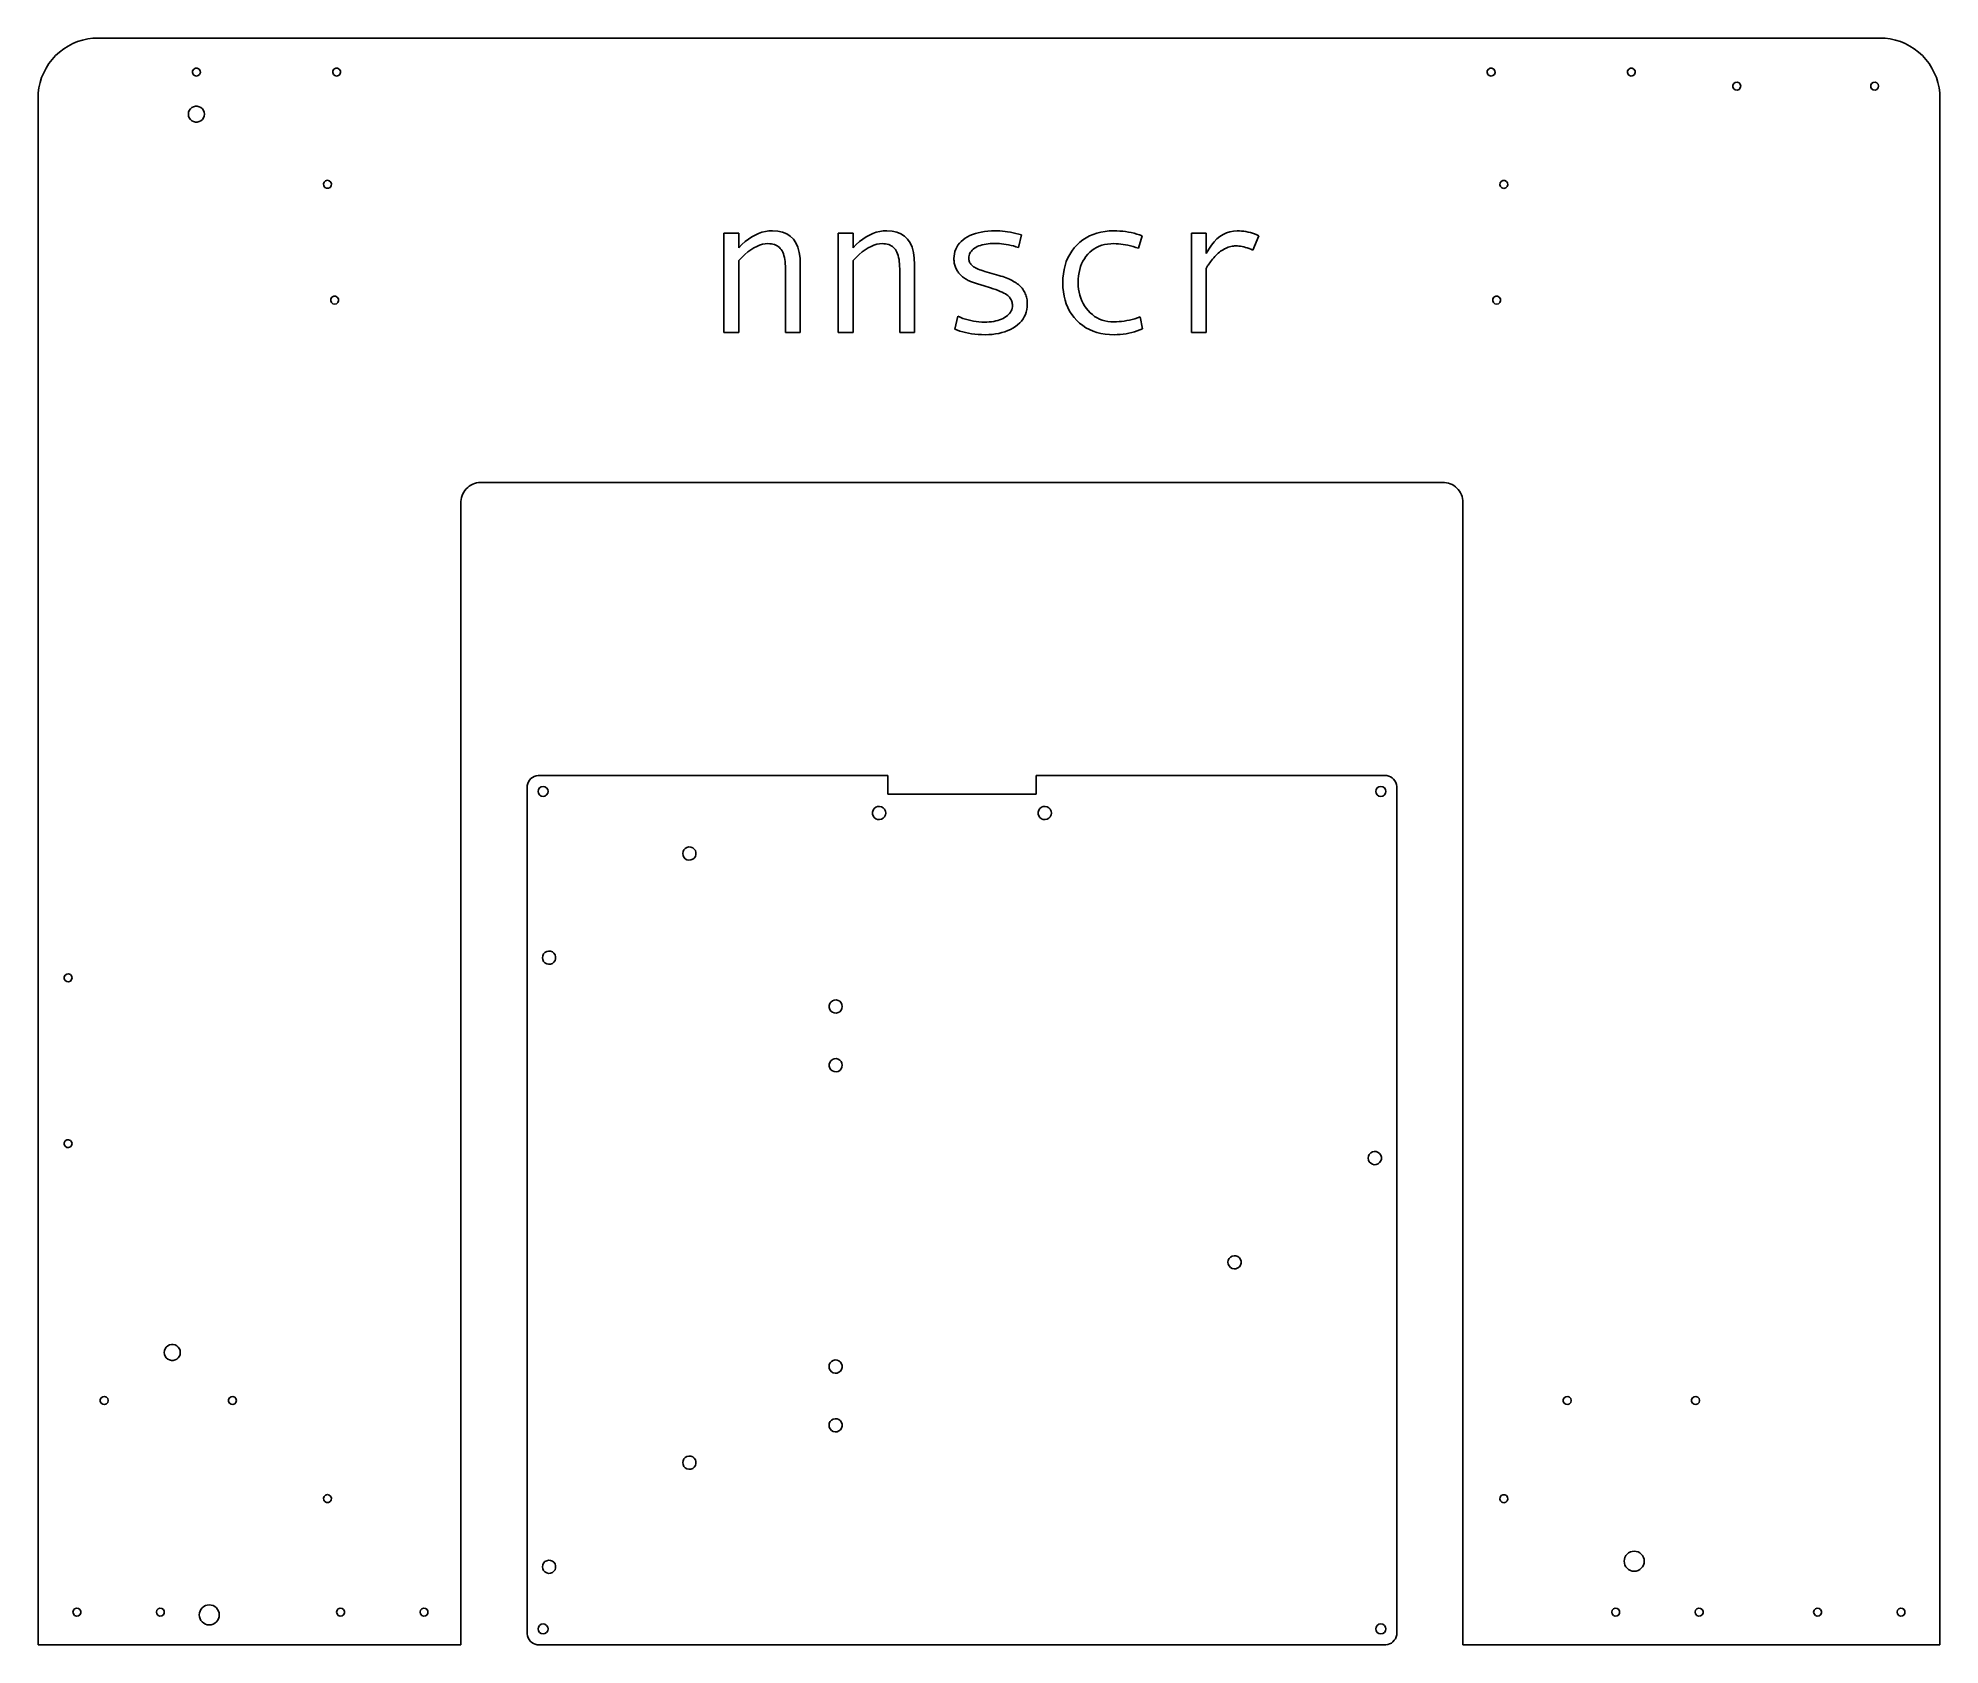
# Model space of a CAD drawing. Header units: metres. Extents: x -237 to 237, y 0 to 401.
import ezdxf

# ---------------------------------------------------------------- set-up
doc = ezdxf.new("R2010")
doc.units = ezdxf.units.M

msp = doc.modelspace()

# ---------------------------------------------------------------- linework, layer by layer
for p, q in [((-229.75, 398.99), (-230.854, 398.287)), ((-228.589, 399.595), (-229.75, 398.99)), ((-227.38, 400.095), (-228.589, 399.595)), ((-226.132, 400.489), (-227.38, 400.095)), ((-224.855, 400.772), (-226.132, 400.489)), ((-223.557, 400.943), (-224.855, 400.772)), ((-222.25, 401), (-223.557, 400.943)), ((222.25, 401), (-222.25, 401)), ((223.557, 400.943), (222.25, 401)), ((224.855, 400.772), (223.557, 400.943)), ((226.132, 400.489), (224.855, 400.772)), ((227.38, 400.095), (226.132, 400.489)), ((228.589, 399.595), (227.38, 400.095)), ((229.75, 398.99), (228.589, 399.595)), ((230.854, 398.287), (229.75, 398.99)), ((-234.537, 394.604), (-235.24, 393.5)), ((-233.741, 395.642), (-234.537, 394.604)), ((-232.857, 396.607), (-233.741, 395.642)), ((-231.892, 397.491), (-232.857, 396.607)), ((-230.854, 398.287), (-231.892, 397.491)), ((231.892, 397.491), (230.854, 398.287)), ((232.857, 396.607), (231.892, 397.491)), ((233.741, 395.642), (232.857, 396.607)), ((234.537, 394.604), (233.741, 395.642)), ((235.24, 393.5), (234.537, 394.604)), ((-236.739, 389.882), (-237.022, 388.605)), ((-236.345, 391.13), (-236.739, 389.882)), ((-235.845, 392.339), (-236.345, 391.13)), ((-235.24, 393.5), (-235.845, 392.339)), ((-198.743, 392.379), (-198.685, 392.855)), ((-198.573, 391.932), (-198.743, 392.379)), ((-198.685, 392.855), (-198.413, 393.249)), ((-198.215, 391.615), (-198.573, 391.932)), ((-198.413, 393.249), (-197.989, 393.471)), ((-197.75, 391.5), (-198.215, 391.615)), ((-197.989, 393.471), (-197.511, 393.471)), ((-197.285, 391.615), (-197.75, 391.5)), ((-197.511, 393.471), (-197.087, 393.249)), ((-196.927, 391.932), (-197.285, 391.615)), ((-197.087, 393.249), (-196.815, 392.855)), ((-196.757, 392.379), (-196.927, 391.932)), ((-196.815, 392.855), (-196.757, 392.379)), ((-163.743, 392.379), (-163.685, 392.855)), ((-163.573, 391.932), (-163.743, 392.379)), ((-163.685, 392.855), (-163.413, 393.249)), ((-163.215, 391.615), (-163.573, 391.932)), ((-163.413, 393.249), (-162.989, 393.471)), ((-162.75, 391.5), (-163.215, 391.615)), ((-162.989, 393.471), (-162.511, 393.471)), ((-162.285, 391.615), (-162.75, 391.5)), ((-162.511, 393.471), (-162.087, 393.249)), ((-161.927, 391.932), (-162.285, 391.615)), ((-162.087, 393.249), (-161.815, 392.855)), ((-161.757, 392.379), (-161.927, 391.932)), ((-161.815, 392.855), (-161.757, 392.379)), ((124.257, 392.379), (124.315, 392.855)), ((124.427, 391.932), (124.257, 392.379)), ((124.315, 392.855), (124.587, 393.249)), ((124.785, 391.615), (124.427, 391.932)), ((124.587, 393.249), (125.011, 393.471)), ((125.25, 391.5), (124.785, 391.615)), ((125.011, 393.471), (125.489, 393.471)), ((125.715, 391.615), (125.25, 391.5)), ((125.489, 393.471), (125.913, 393.249)), ((126.073, 391.932), (125.715, 391.615)), ((125.913, 393.249), (126.185, 392.855)), ((126.243, 392.379), (126.073, 391.932)), ((126.185, 392.855), (126.243, 392.379)), ((159.257, 392.379), (159.315, 392.855)), ((159.427, 391.932), (159.257, 392.379)), ((159.315, 392.855), (159.587, 393.249)), ((159.785, 391.615), (159.427, 391.932)), ((159.587, 393.249), (160.011, 393.471)), ((160.25, 391.5), (159.785, 391.615)), ((160.011, 393.471), (160.489, 393.471)), ((160.715, 391.615), (160.25, 391.5)), ((160.489, 393.471), (160.913, 393.249)), ((161.073, 391.932), (160.715, 391.615)), ((160.913, 393.249), (161.185, 392.855)), ((161.243, 392.379), (161.073, 391.932)), ((161.185, 392.855), (161.243, 392.379)), ((185.579, 389.239), (185.801, 389.663)), ((185.579, 388.761), (185.579, 389.239)), ((185.801, 389.663), (186.195, 389.935)), ((186.195, 389.935), (186.671, 389.993)), ((186.671, 389.993), (187.118, 389.823)), ((187.118, 389.823), (187.435, 389.465)), ((187.435, 389.465), (187.55, 389)), ((219.979, 389.239), (220.201, 389.663)), ((219.979, 388.761), (219.979, 389.239)), ((220.201, 389.663), (220.595, 389.935)), ((220.595, 389.935), (221.071, 389.993)), ((221.071, 389.993), (221.518, 389.823)), ((221.518, 389.823), (221.835, 389.465)), ((221.835, 389.465), (221.95, 389)), ((235.845, 392.339), (235.24, 393.5)), ((236.345, 391.13), (235.845, 392.339)), ((236.739, 389.882), (236.345, 391.13)), ((237.022, 388.605), (236.739, 389.882)), ((-237.193, 387.307), (-237.25, 386)), ((-237.25, 386), (-237.25, 0)), ((-237.022, 388.605), (-237.193, 387.307)), ((185.801, 388.337), (185.579, 388.761)), ((186.195, 388.065), (185.801, 388.337)), ((186.671, 388.007), (186.195, 388.065)), ((187.118, 388.177), (186.671, 388.007)), ((187.435, 388.535), (187.118, 388.177)), ((187.55, 389), (187.435, 388.535)), ((220.201, 388.337), (219.979, 388.761)), ((220.595, 388.065), (220.201, 388.337)), ((221.071, 388.007), (220.595, 388.065)), ((221.518, 388.177), (221.071, 388.007)), ((221.835, 388.535), (221.518, 388.177)), ((221.95, 389), (221.835, 388.535)), ((237.193, 387.307), (237.022, 388.605)), ((237.25, 386), (237.193, 387.307)), ((237.25, 0), (237.25, 386)), ((-199.75, 382), (-199.692, 382.479)), ((-199.692, 381.521), (-199.75, 382)), ((-199.692, 382.479), (-199.521, 382.929)), ((-199.521, 381.071), (-199.692, 381.521)), ((-199.521, 382.929), (-199.247, 383.326)), ((-199.247, 380.674), (-199.521, 381.071)), ((-199.247, 383.326), (-198.886, 383.646)), ((-198.886, 380.354), (-199.247, 380.674)), ((-198.886, 383.646), (-198.459, 383.87)), ((-198.459, 380.13), (-198.886, 380.354)), ((-198.459, 383.87), (-197.991, 383.985)), ((-197.991, 380.015), (-198.459, 380.13)), ((-197.991, 383.985), (-197.509, 383.985)), ((-197.509, 380.015), (-197.991, 380.015)), ((-197.509, 383.985), (-197.041, 383.87)), ((-197.041, 380.13), (-197.509, 380.015)), ((-197.041, 383.87), (-196.614, 383.646)), ((-196.614, 380.354), (-197.041, 380.13)), ((-196.614, 383.646), (-196.253, 383.326)), ((-196.253, 380.674), (-196.614, 380.354)), ((-196.253, 383.326), (-195.979, 382.929)), ((-195.979, 381.071), (-196.253, 380.674)), ((-195.979, 382.929), (-195.808, 382.479)), ((-195.808, 381.521), (-195.979, 381.071)), ((-195.808, 382.479), (-195.75, 382)), ((-195.75, 382), (-195.808, 381.521)), ((-165.873, 365.058), (-165.515, 365.375)), ((-165.515, 365.375), (-165.05, 365.49)), ((-165.05, 365.49), (-164.585, 365.375)), ((-164.585, 365.375), (-164.227, 365.058)), ((127.787, 365.239), (128.211, 365.461)), ((128.211, 365.461), (128.689, 365.461)), ((128.689, 365.461), (129.113, 365.239)), ((-166.043, 364.611), (-165.873, 365.058)), ((-165.985, 364.135), (-166.043, 364.611)), ((-165.713, 363.741), (-165.985, 364.135)), ((-165.289, 363.519), (-165.713, 363.741)), ((-164.811, 363.519), (-165.289, 363.519)), ((-164.387, 363.741), (-164.811, 363.519)), ((-164.115, 364.135), (-164.387, 363.741)), ((-164.227, 365.058), (-164.057, 364.611)), ((-164.057, 364.611), (-164.115, 364.135)), ((127.457, 364.369), (127.515, 364.845)), ((127.627, 363.922), (127.457, 364.369)), ((127.515, 364.845), (127.787, 365.239)), ((127.985, 363.605), (127.627, 363.922)), ((128.45, 363.49), (127.985, 363.605)), ((128.915, 363.605), (128.45, 363.49)), ((129.273, 363.922), (128.915, 363.605)), ((129.113, 365.239), (129.385, 364.845)), ((129.443, 364.369), (129.273, 363.922)), ((129.385, 364.845), (129.443, 364.369)), ((-66.1422, 327.55), (-66.1422, 352.318)), ((-66.1422, 352.318), (-62.4302, 352.318)), ((-62.4302, 352.318), (-62.4302, 348.67)), ((-59.9989, 350.824), (-59.1713, 351.373)), ((-59.1713, 351.373), (-58.3352, 351.838)), ((-58.3352, 351.838), (-57.4905, 352.218)), ((-57.4905, 352.218), (-56.6373, 352.514)), ((-56.6373, 352.514), (-55.7755, 352.725)), ((-55.7755, 352.725), (-54.9051, 352.852)), ((-54.9051, 352.852), (-54.0262, 352.894)), ((-54.0262, 352.894), (-52.7046, 352.81)), ((-52.7046, 352.81), (-51.522, 352.558)), ((-51.522, 352.558), (-50.4786, 352.137)), ((-50.4786, 352.137), (-49.5744, 351.549)), ((-49.5744, 351.549), (-48.8092, 350.792)), ((-37.6373, 327.55), (-37.6373, 352.318)), ((-37.6373, 352.318), (-33.9253, 352.318)), ((-33.9253, 352.318), (-33.9253, 348.67)), ((-31.494, 350.824), (-30.6664, 351.373)), ((-30.6664, 351.373), (-29.8303, 351.838)), ((-29.8303, 351.838), (-28.9856, 352.218)), ((-28.9856, 352.218), (-28.1324, 352.514)), ((-28.1324, 352.514), (-27.2706, 352.725)), ((-27.2706, 352.725), (-26.4002, 352.852)), ((-26.4002, 352.852), (-25.5213, 352.894)), ((-25.5213, 352.894), (-24.1997, 352.81)), ((-24.1997, 352.81), (-23.0172, 352.558)), ((-23.0172, 352.558), (-21.9738, 352.137)), ((-21.9738, 352.137), (-21.0695, 351.549)), ((-21.0695, 351.549), (-20.3043, 350.792)), ((-5.94443, 351.022), (-5.36534, 351.378)), ((-5.36534, 351.378), (-4.74963, 351.696)), ((-4.74963, 351.696), (-4.09734, 351.977)), ((-4.09734, 351.977), (-3.40843, 352.22)), ((-3.40843, 352.22), (-2.68294, 352.426)), ((-2.68294, 352.426), (-1.92084, 352.594)), ((-1.92084, 352.594), (-1.12213, 352.725)), ((-1.12213, 352.725), (-0.28684, 352.819)), ((-0.28684, 352.819), (0.58505, 352.875)), ((0.58505, 352.875), (1.49355, 352.894)), ((1.49355, 352.894), (2.09901, 352.884)), ((2.09901, 352.884), (2.71779, 352.853)), ((2.71779, 352.853), (3.34988, 352.802)), ((3.34988, 352.802), (3.99532, 352.73)), ((3.99532, 352.73), (4.65405, 352.638)), ((4.65405, 352.638), (5.32611, 352.525)), ((5.32611, 352.525), (6.01149, 352.392)), ((6.01149, 352.392), (6.71019, 352.239)), ((6.71019, 352.239), (7.42221, 352.065)), ((8.14755, 351.87), (7.31955, 348.734)), ((7.42221, 352.065), (8.14755, 351.87)), ((23.413, 350.627), (24.2248, 351.158)), ((24.2248, 351.158), (25.0806, 351.619)), ((25.0806, 351.619), (25.9804, 352.008)), ((25.9804, 352.008), (26.9242, 352.327)), ((26.9242, 352.327), (27.912, 352.575)), ((27.912, 352.575), (28.9438, 352.752)), ((28.9438, 352.752), (30.0196, 352.859)), ((30.0196, 352.859), (31.1394, 352.894)), ((31.1394, 352.894), (31.8829, 352.881)), ((31.8829, 352.881), (32.6192, 352.843)), ((32.6192, 352.843), (33.3483, 352.779)), ((33.3483, 352.779), (34.0703, 352.689)), ((34.0703, 352.689), (34.7852, 352.574)), ((34.7852, 352.574), (35.4929, 352.433)), ((35.4929, 352.433), (36.1935, 352.267)), ((36.1935, 352.267), (36.8869, 352.075)), ((36.8869, 352.075), (37.5733, 351.857)), ((38.2524, 351.614), (37.2734, 348.542)), ((37.5733, 351.857), (38.2524, 351.614)), ((50.5013, 327.55), (50.5013, 352.318)), ((50.5013, 352.318), (54.2133, 352.318)), ((54.2133, 352.318), (54.2133, 347.262)), ((56.8669, 350.866), (57.6181, 351.486)), ((57.6181, 351.486), (58.4043, 351.993)), ((58.4043, 351.993), (59.2257, 352.387)), ((59.2257, 352.387), (60.0821, 352.669)), ((60.0821, 352.669), (60.9737, 352.838)), ((60.9737, 352.838), (61.9003, 352.894)), ((61.9003, 352.894), (62.4586, 352.882)), ((62.4586, 352.882), (63.0136, 352.845)), ((63.0136, 352.845), (63.5653, 352.785)), ((63.5653, 352.785), (64.1136, 352.699)), ((64.1136, 352.699), (64.6586, 352.59)), ((64.6586, 352.59), (65.2002, 352.456)), ((65.2002, 352.456), (65.7385, 352.298)), ((65.7385, 352.298), (66.2734, 352.116)), ((67.3333, 351.678), (65.8383, 348.094)), ((66.2734, 352.116), (66.8051, 351.909)), ((66.8051, 351.909), (67.3333, 351.678)), ((-62.4302, 348.67), (-61.6283, 349.473)), ((-60.8938, 346.991), (-61.657, 346.273)), ((-61.6283, 349.473), (-60.8179, 350.191)), ((-60.1405, 347.624), (-60.8938, 346.991)), ((-60.8179, 350.191), (-59.9989, 350.824)), ((-59.3972, 348.173), (-60.1405, 347.624)), ((-58.664, 348.638), (-59.3972, 348.173)), ((-57.9406, 349.018), (-58.664, 348.638)), ((-57.2273, 349.314), (-57.9406, 349.018)), ((-56.524, 349.525), (-57.2273, 349.314)), ((-55.8306, 349.652), (-56.524, 349.525)), ((-55.1472, 349.694), (-55.8306, 349.652)), ((-54.7084, 349.679), (-55.1472, 349.694)), ((-54.2936, 349.635), (-54.7084, 349.679)), ((-53.9027, 349.56), (-54.2936, 349.635)), ((-53.5358, 349.456), (-53.9027, 349.56)), ((-53.1929, 349.323), (-53.5358, 349.456)), ((-52.874, 349.159), (-53.1929, 349.323)), ((-52.5791, 348.966), (-52.874, 349.159)), ((-52.3082, 348.744), (-52.5791, 348.966)), ((-52.0612, 348.491), (-52.3082, 348.744)), ((-51.8382, 348.209), (-52.0612, 348.491)), ((-51.6376, 347.894), (-51.8382, 348.209)), ((-51.458, 347.542), (-51.6376, 347.894)), ((-51.2996, 347.154), (-51.458, 347.542)), ((-51.1624, 346.73), (-51.2996, 347.154)), ((-51.0462, 346.27), (-51.1624, 346.73)), ((-48.8092, 350.792), (-48.1832, 349.867)), ((-48.1832, 349.867), (-47.6962, 348.774)), ((-47.6962, 348.774), (-47.3484, 347.513)), ((-47.3484, 347.513), (-47.1398, 346.084)), ((-33.9253, 348.67), (-33.1234, 349.473)), ((-32.3889, 346.991), (-33.1521, 346.273)), ((-33.1234, 349.473), (-32.313, 350.191)), ((-31.6356, 347.624), (-32.3889, 346.991)), ((-32.313, 350.191), (-31.494, 350.824)), ((-30.8923, 348.173), (-31.6356, 347.624)), ((-30.1591, 348.638), (-30.8923, 348.173)), ((-29.4358, 349.018), (-30.1591, 348.638)), ((-28.7224, 349.314), (-29.4358, 349.018)), ((-28.0191, 349.525), (-28.7224, 349.314)), ((-27.3257, 349.652), (-28.0191, 349.525)), ((-26.6423, 349.694), (-27.3257, 349.652)), ((-26.2035, 349.679), (-26.6423, 349.694)), ((-25.7887, 349.635), (-26.2035, 349.679)), ((-25.3978, 349.56), (-25.7887, 349.635)), ((-25.031, 349.456), (-25.3978, 349.56)), ((-24.6881, 349.323), (-25.031, 349.456)), ((-24.3692, 349.159), (-24.6881, 349.323)), ((-24.0742, 348.966), (-24.3692, 349.159)), ((-23.8033, 348.744), (-24.0742, 348.966)), ((-23.5563, 348.491), (-23.8033, 348.744)), ((-23.3333, 348.209), (-23.5563, 348.491)), ((-23.1327, 347.894), (-23.3333, 348.209)), ((-22.9532, 347.542), (-23.1327, 347.894)), ((-22.7948, 347.154), (-22.9532, 347.542)), ((-22.6575, 346.73), (-22.7948, 347.154)), ((-22.5413, 346.27), (-22.6575, 346.73)), ((-20.3043, 350.792), (-19.6783, 349.867)), ((-19.6783, 349.867), (-19.1914, 348.774)), ((-19.1914, 348.774), (-18.8436, 347.513)), ((-18.8436, 347.513), (-18.6349, 346.084)), ((-8.74843, 345.952), (-8.7204, 346.579)), ((-8.7204, 346.579), (-8.63628, 347.178)), ((-8.63628, 347.178), (-8.49608, 347.752)), ((-8.49608, 347.752), (-8.29979, 348.299)), ((-8.29979, 348.299), (-8.04744, 348.819)), ((-8.04744, 348.819), (-7.739, 349.313)), ((-7.739, 349.313), (-7.37448, 349.78)), ((-7.37448, 349.78), (-6.95387, 350.22)), ((-6.95387, 350.22), (-6.47719, 350.635)), ((-6.47719, 350.635), (-5.94443, 351.022)), ((-5.01892, 346.417), (-5.03644, 346.09)), ((-4.9664, 346.731), (-5.01892, 346.417)), ((-4.87885, 347.032), (-4.9664, 346.731)), ((-4.75627, 347.319), (-4.87885, 347.032)), ((-4.59868, 347.592), (-4.75627, 347.319)), ((-4.40607, 347.852), (-4.59868, 347.592)), ((-4.17844, 348.099), (-4.40607, 347.852)), ((-3.91579, 348.333), (-4.17844, 348.099)), ((-3.61812, 348.552), (-3.91579, 348.333)), ((-3.28543, 348.759), (-3.61812, 348.552)), ((-2.9225, 348.949), (-3.28543, 348.759)), ((-2.53447, 349.119), (-2.9225, 348.949)), ((-2.12137, 349.268), (-2.53447, 349.119)), ((-1.6832, 349.398), (-2.12137, 349.268)), ((-1.21994, 349.508), (-1.6832, 349.398)), ((-0.7316, 349.598), (-1.21994, 349.508)), ((-0.21817, 349.668), (-0.7316, 349.598)), ((0.32031, 349.718), (-0.21817, 349.668)), ((0.8839, 349.748), (0.32031, 349.718)), ((1.47255, 349.758), (0.8839, 349.748)), ((2.0253, 349.748), (1.47255, 349.758)), ((2.58514, 349.717), (2.0253, 349.748)), ((3.1521, 349.666), (2.58514, 349.717)), ((3.72615, 349.594), (3.1521, 349.666)), ((4.3073, 349.502), (3.72615, 349.594)), ((4.89555, 349.389), (4.3073, 349.502)), ((5.49091, 349.256), (4.89555, 349.389)), ((6.09335, 349.103), (5.49091, 349.256)), ((6.7029, 348.929), (6.09335, 349.103)), ((7.31955, 348.734), (6.7029, 348.929)), ((19.6757, 346.145), (20.1319, 347.017)), ((20.1319, 347.017), (20.6582, 347.842)), ((20.6582, 347.842), (21.2547, 348.62)), ((21.2547, 348.62), (21.9214, 349.352)), ((21.9214, 349.352), (22.6452, 350.025)), ((22.6452, 350.025), (23.413, 350.627)), ((24.1964, 346.516), (23.7884, 345.933)), ((24.6524, 347.061), (24.1964, 346.516)), ((25.1495, 347.561), (24.6524, 347.061)), ((25.6807, 348.009), (25.1495, 347.561)), ((26.2461, 348.404), (25.6807, 348.009)), ((26.8456, 348.746), (26.2461, 348.404)), ((27.4792, 349.036), (26.8456, 348.746)), ((28.147, 349.273), (27.4792, 349.036)), ((28.8489, 349.457), (28.147, 349.273)), ((29.5849, 349.589), (28.8489, 349.457)), ((30.3551, 349.668), (29.5849, 349.589)), ((31.1594, 349.694), (30.3551, 349.668)), ((31.7107, 349.682), (31.1594, 349.694)), ((32.2754, 349.648), (31.7107, 349.682)), ((32.8533, 349.59), (32.2754, 349.648)), ((33.4447, 349.51), (32.8533, 349.59)), ((34.0494, 349.406), (33.4447, 349.51)), ((34.6675, 349.279), (34.0494, 349.406)), ((35.299, 349.13), (34.6675, 349.279)), ((35.9438, 348.957), (35.299, 349.13)), ((36.6019, 348.761), (35.9438, 348.957)), ((37.2734, 348.542), (36.6019, 348.761)), ((54.2133, 347.262), (54.8241, 348.332)), ((54.8241, 348.332), (55.4699, 349.29)), ((55.4699, 349.29), (56.1509, 350.134)), ((56.3419, 346.477), (56.0661, 346.169)), ((56.1509, 350.134), (56.8669, 350.866)), ((56.6228, 346.769), (56.3419, 346.477)), ((56.9086, 347.044), (56.6228, 346.769)), ((57.1994, 347.304), (56.9086, 347.044)), ((57.4951, 347.548), (57.1994, 347.304)), ((57.7959, 347.775), (57.4951, 347.548)), ((58.1016, 347.987), (57.7959, 347.775)), ((58.4123, 348.182), (58.1016, 347.987)), ((58.7262, 348.36), (58.4123, 348.182)), ((59.0415, 348.519), (58.7262, 348.36)), ((59.3583, 348.659), (59.0415, 348.519)), ((59.6765, 348.781), (59.3583, 348.659)), ((59.9961, 348.884), (59.6765, 348.781)), ((60.3171, 348.968), (59.9961, 348.884)), ((60.6395, 349.034), (60.3171, 348.968)), ((60.9634, 349.081), (60.6395, 349.034)), ((61.2886, 349.109), (60.9634, 349.081)), ((61.6153, 349.118), (61.2886, 349.109)), ((61.978, 349.108), (61.6153, 349.118)), ((62.3538, 349.077), (61.978, 349.108)), ((62.743, 349.026), (62.3538, 349.077)), ((63.1454, 348.954), (62.743, 349.026)), ((63.5611, 348.862), (63.1454, 348.954)), ((63.99, 348.749), (63.5611, 348.862)), ((64.4322, 348.616), (63.99, 348.749)), ((64.8876, 348.463), (64.4322, 348.616)), ((65.3564, 348.289), (64.8876, 348.463)), ((65.8383, 348.094), (65.3564, 348.289)), ((-61.657, 346.273), (-62.4302, 345.47)), ((-62.4302, 345.47), (-62.4302, 327.55)), ((-50.9512, 345.773), (-51.0462, 346.27)), ((-50.8772, 345.239), (-50.9512, 345.773)), ((-50.8244, 344.669), (-50.8772, 345.239)), ((-50.7928, 344.063), (-50.8244, 344.669)), ((-50.7822, 343.421), (-50.7928, 344.063)), ((-50.7822, 327.55), (-50.7822, 343.421)), ((-47.1398, 346.084), (-47.0702, 344.486)), ((-47.0702, 344.486), (-47.0702, 327.55)), ((-33.1521, 346.273), (-33.9253, 345.47)), ((-33.9253, 345.47), (-33.9253, 327.55)), ((-22.4463, 345.773), (-22.5413, 346.27)), ((-22.3724, 345.239), (-22.4463, 345.773)), ((-22.3195, 344.669), (-22.3724, 345.239)), ((-22.2879, 344.063), (-22.3195, 344.669)), ((-22.2773, 343.421), (-22.2879, 344.063)), ((-22.2773, 327.55), (-22.2773, 343.421)), ((-18.6349, 346.084), (-18.5653, 344.486)), ((-18.5653, 344.486), (-18.5653, 327.55)), ((-8.74239, 345.661), (-8.74843, 345.952)), ((-8.72423, 345.376), (-8.74239, 345.661)), ((-8.69398, 345.096), (-8.72423, 345.376)), ((-8.65163, 344.822), (-8.69398, 345.096)), ((-8.59718, 344.554), (-8.65163, 344.822)), ((-8.53064, 344.291), (-8.59718, 344.554)), ((-8.45198, 344.035), (-8.53064, 344.291)), ((-8.36124, 343.783), (-8.45198, 344.035)), ((-8.25838, 343.538), (-8.36124, 343.783)), ((-8.14343, 343.298), (-8.25838, 343.538)), ((-8.01666, 343.064), (-8.14343, 343.298)), ((-7.87875, 342.838), (-8.01666, 343.064)), ((-7.72971, 342.617), (-7.87875, 342.838)), ((-7.56952, 342.404), (-7.72971, 342.617)), ((-7.39818, 342.197), (-7.56952, 342.404)), ((-7.21571, 341.996), (-7.39818, 342.197)), ((-7.02211, 341.803), (-7.21571, 341.996)), ((-6.81735, 341.615), (-7.02211, 341.803)), ((-5.03644, 346.09), (-5.02841, 345.881)), ((-5.02841, 345.881), (-5.00435, 345.678)), ((-5.00435, 345.678), (-4.96425, 345.479)), ((-4.96425, 345.479), (-4.90811, 345.287)), ((-4.90811, 345.287), (-4.83594, 345.1)), ((-4.83594, 345.1), (-4.74771, 344.918)), ((-4.74771, 344.918), (-4.64345, 344.741)), ((-4.64345, 344.741), (-4.52315, 344.57)), ((-4.52315, 344.57), (-4.38681, 344.404)), ((-4.38681, 344.404), (-4.23444, 344.244)), ((-4.23444, 344.244), (-4.05779, 344.088)), ((-4.05779, 344.088), (-3.84903, 343.933)), ((-3.84903, 343.933), (-3.60818, 343.78)), ((-3.60818, 343.78), (-3.33524, 343.63)), ((-3.33524, 343.63), (-3.03018, 343.481)), ((-3.03018, 343.481), (-2.69304, 343.334)), ((-2.69304, 343.334), (-2.32378, 343.189)), ((-2.32378, 343.189), (-1.92244, 343.046)), ((-1.92244, 343.046), (-1.48898, 342.904)), ((-1.48898, 342.904), (-1.02344, 342.765)), ((-1.02344, 342.765), (2.49455, 341.74)), ((2.49455, 341.74), (2.97206, 341.599)), ((18.4475, 341.086), (18.5528, 342.191)), ((18.5528, 342.191), (18.7282, 343.25)), ((18.7282, 343.25), (18.9739, 344.261)), ((18.9739, 344.261), (19.2897, 345.227)), ((19.2897, 345.227), (19.6757, 346.145)), ((22.3484, 341.65), (22.2764, 340.805)), ((22.4684, 342.457), (22.3484, 341.65)), ((22.6364, 343.228), (22.4684, 342.457)), ((22.8524, 343.96), (22.6364, 343.228)), ((23.1164, 344.655), (22.8524, 343.96)), ((23.4284, 345.313), (23.1164, 344.655)), ((23.7884, 345.933), (23.4284, 345.313)), ((54.2265, 343.608), (54.2133, 343.55)), ((54.2133, 343.55), (54.2133, 327.55)), ((54.266, 343.696), (54.2265, 343.608)), ((54.3318, 343.815), (54.266, 343.696)), ((54.4239, 343.965), (54.3318, 343.815)), ((54.5423, 344.145), (54.4239, 343.965)), ((54.6871, 344.356), (54.5423, 344.145)), ((54.8582, 344.597), (54.6871, 344.356)), ((55.0556, 344.869), (54.8582, 344.597)), ((55.2793, 345.171), (55.0556, 344.869)), ((55.5293, 345.504), (55.2793, 345.171)), ((55.7952, 345.844), (55.5293, 345.504)), ((56.0661, 346.169), (55.7952, 345.844)), ((-6.60147, 341.435), (-6.81735, 341.615)), ((-6.37444, 341.261), (-6.60147, 341.435)), ((-6.13991, 341.095), (-6.37444, 341.261)), ((-5.90152, 340.936), (-6.13991, 341.095)), ((-5.65927, 340.786), (-5.90152, 340.936)), ((-5.41315, 340.645), (-5.65927, 340.786)), ((-5.16318, 340.511), (-5.41315, 340.645)), ((-4.90935, 340.386), (-5.16318, 340.511)), ((-4.65166, 340.269), (-4.90935, 340.386)), ((-4.39011, 340.16), (-4.65166, 340.269)), ((-4.12471, 340.059), (-4.39011, 340.16)), ((-3.85544, 339.967), (-4.12471, 340.059)), ((-2.90477, 339.663), (-3.85544, 339.967)), ((-1.21077, 339.133), (-2.90477, 339.663)), ((0.37955, 338.644), (-1.21077, 339.133)), ((1.06696, 338.426), (0.37955, 338.644)), ((1.70195, 338.209), (1.06696, 338.426)), ((2.28455, 337.995), (1.70195, 338.209)), ((2.81476, 337.782), (2.28455, 337.995)), ((3.29256, 337.572), (2.81476, 337.782)), ((2.97206, 341.599), (3.43179, 341.452)), ((3.71796, 337.363), (3.29256, 337.572)), ((3.43179, 341.452), (3.87373, 341.301)), ((4.09096, 337.156), (3.71796, 337.363)), ((3.87373, 341.301), (4.29791, 341.144)), ((4.41154, 336.951), (4.09096, 337.156)), ((4.29791, 341.144), (4.7043, 340.981)), ((4.67975, 336.748), (4.41154, 336.951)), ((4.7043, 340.981), (5.09291, 340.813)), ((5.09291, 340.813), (5.46375, 340.64)), ((5.46375, 340.64), (5.81679, 340.461)), ((5.81679, 340.461), (6.15205, 340.277)), ((6.15205, 340.277), (6.46954, 340.088)), ((6.46954, 340.088), (6.77043, 339.892)), ((6.77043, 339.892), (7.05588, 339.688)), ((7.05588, 339.688), (7.32587, 339.476)), ((7.32587, 339.476), (7.58043, 339.256)), ((7.58043, 339.256), (7.81955, 339.028)), ((7.81955, 339.028), (8.04323, 338.792)), ((8.04323, 338.792), (8.25146, 338.547)), ((8.25146, 338.547), (8.44427, 338.295)), ((8.44427, 338.295), (8.62163, 338.035)), ((8.62163, 338.035), (8.78355, 337.766)), ((8.78355, 337.766), (8.93024, 337.489)), ((8.93024, 337.489), (9.06148, 337.204)), ((9.06148, 337.204), (9.17728, 336.909)), ((9.17728, 336.909), (9.27763, 336.606)), ((18.4124, 339.934), (18.4475, 341.086)), ((18.4472, 338.782), (18.4124, 339.934)), ((18.5516, 337.677), (18.4472, 338.782)), ((18.7255, 336.618), (18.5516, 337.677)), ((22.2764, 340.805), (22.2524, 339.922)), ((22.2524, 339.922), (22.2772, 339.11)), ((22.2772, 339.11), (22.3515, 338.324)), ((22.3515, 338.324), (22.4754, 337.564)), ((22.4754, 337.564), (22.6489, 336.831)), ((-164.243, 335.459), (-164.185, 335.935)), ((-164.073, 335.012), (-164.243, 335.459)), ((-164.185, 335.935), (-163.913, 336.329)), ((-163.715, 334.695), (-164.073, 335.012)), ((-163.913, 336.329), (-163.489, 336.551)), ((-163.25, 334.58), (-163.715, 334.695)), ((-163.489, 336.551), (-163.011, 336.551)), ((-162.785, 334.695), (-163.25, 334.58)), ((-163.011, 336.551), (-162.587, 336.329)), ((-162.427, 335.012), (-162.785, 334.695)), ((-162.587, 336.329), (-162.315, 335.935)), ((-162.257, 335.459), (-162.427, 335.012)), ((-162.315, 335.935), (-162.257, 335.459)), ((4.89555, 336.547), (4.67975, 336.748)), ((4.8954, 332.003), (5.14696, 332.283)), ((5.07567, 336.344), (4.89555, 336.547)), ((5.23683, 336.136), (5.07567, 336.344)), ((5.14696, 332.283), (5.3598, 332.578)), ((5.37903, 335.923), (5.23683, 336.136)), ((5.3598, 332.578), (5.53395, 332.888)), ((5.50227, 335.704), (5.37903, 335.923)), ((5.60655, 335.479), (5.50227, 335.704)), ((5.53395, 332.888), (5.6694, 333.213)), ((5.69186, 335.249), (5.60655, 335.479)), ((5.6694, 333.213), (5.76614, 333.552)), ((5.75822, 335.014), (5.69186, 335.249)), ((5.80563, 334.774), (5.75822, 335.014)), ((5.76614, 333.552), (5.8242, 333.907)), ((5.83408, 334.527), (5.80563, 334.774)), ((5.8242, 333.907), (5.84355, 334.276)), ((5.84355, 334.276), (5.83408, 334.527)), ((9.28835, 332.618), (9.08051, 332.016)), ((9.27763, 336.606), (9.36255, 336.294)), ((9.4368, 333.25), (9.28835, 332.618)), ((9.36255, 336.294), (9.43204, 335.974)), ((9.43204, 335.974), (9.48607, 335.644)), ((9.52586, 333.912), (9.4368, 333.25)), ((9.48607, 335.644), (9.52467, 335.306)), ((9.52467, 335.306), (9.54784, 334.959)), ((9.55556, 334.603), (9.52586, 333.912)), ((9.54784, 334.959), (9.55556, 334.603)), ((18.9691, 335.607), (18.7255, 336.618)), ((19.2822, 334.641), (18.9691, 335.607)), ((19.6649, 333.723), (19.2822, 334.641)), ((20.1171, 332.851), (19.6649, 333.723)), ((20.639, 332.026), (20.1171, 332.851)), ((22.6489, 336.831), (22.8719, 336.124)), ((22.8719, 336.124), (23.1445, 335.443)), ((23.1445, 335.443), (23.4667, 334.789)), ((23.4667, 334.789), (23.8383, 334.161)), ((23.8383, 334.161), (24.2596, 333.559)), ((24.2596, 333.559), (24.7304, 332.984)), ((24.7304, 332.984), (25.2413, 332.45)), ((25.2413, 332.45), (25.7821, 331.972)), ((125.657, 335.459), (125.715, 335.935)), ((125.827, 335.012), (125.657, 335.459)), ((125.715, 335.935), (125.987, 336.329)), ((126.185, 334.695), (125.827, 335.012)), ((125.987, 336.329), (126.411, 336.551)), ((126.65, 334.58), (126.185, 334.695)), ((126.411, 336.551), (126.889, 336.551)), ((127.115, 334.695), (126.65, 334.58)), ((126.889, 336.551), (127.313, 336.329)), ((127.473, 335.012), (127.115, 334.695)), ((127.313, 336.329), (127.585, 335.935)), ((127.643, 335.459), (127.473, 335.012)), ((127.585, 335.935), (127.643, 335.459)), ((-62.4302, 327.55), (-66.1422, 327.55)), ((-47.0702, 327.55), (-50.7822, 327.55)), ((-33.9253, 327.55), (-37.6373, 327.55)), ((-18.5653, 327.55), (-22.2773, 327.55)), ((-8.49243, 328.382), (-7.78044, 331.582)), ((-7.88292, 328.114), (-8.49243, 328.382)), ((-7.24155, 327.875), (-7.88292, 328.114)), ((-7.78044, 331.582), (-7.15411, 331.302)), ((-6.56836, 327.664), (-7.24155, 327.875)), ((-7.15411, 331.302), (-6.51875, 331.052)), ((-5.86331, 327.481), (-6.56836, 327.664)), ((-6.51875, 331.052), (-5.87436, 330.831)), ((-5.87436, 330.831), (-5.22092, 330.64)), ((-5.12643, 327.326), (-5.86331, 327.481)), ((-5.22092, 330.64), (-4.55844, 330.478)), ((-4.55844, 330.478), (-3.88692, 330.346)), ((-3.88692, 330.346), (-3.20636, 330.242)), ((-3.20636, 330.242), (-2.51675, 330.169)), ((-2.51675, 330.169), (-1.81812, 330.125)), ((-1.81812, 330.125), (-1.11043, 330.11)), ((-1.11043, 330.11), (-0.50494, 330.121)), ((-0.50494, 330.121), (0.07751, 330.156)), ((0.07751, 330.156), (0.63696, 330.213)), ((0.63696, 330.213), (1.17339, 330.293)), ((1.17339, 330.293), (1.6868, 330.395)), ((1.6868, 330.395), (2.17719, 330.521)), ((2.17719, 330.521), (2.64456, 330.669)), ((3.2148, 327.486), (2.44356, 327.302)), ((2.64456, 330.669), (3.08891, 330.84)), ((3.08891, 330.84), (3.51024, 331.034)), ((3.95375, 327.712), (3.2148, 327.486)), ((3.51024, 331.034), (3.90855, 331.251)), ((3.90855, 331.251), (4.2762, 331.487)), ((4.6604, 327.978), (3.95375, 327.712)), ((4.2762, 331.487), (4.60515, 331.737)), ((4.60515, 331.737), (4.8954, 332.003)), ((5.33475, 328.285), (4.6604, 327.978)), ((5.97681, 328.634), (5.33475, 328.285)), ((6.58655, 329.023), (5.97681, 328.634)), ((7.15067, 329.448), (6.58655, 329.023)), ((7.6554, 329.902), (7.15067, 329.448)), ((8.10074, 330.386), (7.6554, 329.902)), ((8.48671, 330.9), (8.10074, 330.386)), ((8.81329, 331.443), (8.48671, 330.9)), ((9.08051, 332.016), (8.81329, 331.443)), ((21.2304, 331.248), (20.639, 332.026)), ((21.8914, 330.516), (21.2304, 331.248)), ((22.6111, 329.843), (21.8914, 330.516)), ((23.378, 329.241), (22.6111, 329.843)), ((24.1921, 328.71), (23.378, 329.241)), ((25.0535, 328.249), (24.1921, 328.71)), ((25.9622, 327.859), (25.0535, 328.249)), ((25.7821, 331.972), (26.353, 331.551)), ((26.9181, 327.541), (25.9622, 327.859)), ((26.353, 331.551), (26.9539, 331.186)), ((27.9213, 327.293), (26.9181, 327.541)), ((26.9539, 331.186), (27.5849, 330.876)), ((27.5849, 330.876), (28.246, 330.624)), ((28.246, 330.624), (28.937, 330.427)), ((28.937, 330.427), (29.6581, 330.286)), ((29.6581, 330.286), (30.4093, 330.202)), ((30.4093, 330.202), (31.1904, 330.174)), ((31.1904, 330.174), (31.8215, 330.186)), ((31.8215, 330.186), (32.4564, 330.223)), ((32.4564, 330.223), (33.0951, 330.283)), ((33.0951, 330.283), (33.7376, 330.369)), ((33.7376, 330.369), (34.3839, 330.478)), ((34.3839, 330.478), (35.034, 330.612)), ((35.6297, 327.504), (34.9259, 327.342)), ((35.034, 330.612), (35.6879, 330.77)), ((36.3206, 327.695), (35.6297, 327.504)), ((35.6879, 330.77), (36.3456, 330.952)), ((36.9987, 327.916), (36.3206, 327.695)), ((36.3456, 330.952), (37.0071, 331.159)), ((37.664, 328.166), (36.9987, 327.916)), ((37.0071, 331.159), (37.6724, 331.39)), ((38.3164, 328.446), (37.664, 328.166)), ((37.6724, 331.39), (38.3164, 328.446)), ((54.2133, 327.55), (50.5013, 327.55)), ((-4.35771, 327.199), (-5.12643, 327.326)), ((-3.55716, 327.101), (-4.35771, 327.199)), ((-2.72475, 327.03), (-3.55716, 327.101)), ((-1.86052, 326.988), (-2.72475, 327.03)), ((-0.96443, 326.974), (-1.86052, 326.988)), ((-0.06398, 326.994), (-0.96443, 326.974)), ((0.80415, 327.056), (-0.06398, 326.994)), ((1.64, 327.158), (0.80415, 327.056)), ((2.44356, 327.302), (1.64, 327.158)), ((28.9718, 327.116), (27.9213, 327.293)), ((30.0695, 327.009), (28.9718, 327.116)), ((31.2144, 326.974), (30.0695, 327.009)), ((31.9824, 326.989), (31.2144, 326.974)), ((32.7375, 327.033), (31.9824, 326.989)), ((33.4799, 327.106), (32.7375, 327.033)), ((34.2093, 327.21), (33.4799, 327.106)), ((34.9259, 327.342), (34.2093, 327.21)), ((-129.25, 289.43), (-128.806, 289.658)), ((-128.806, 289.658), (-128.342, 289.84)), ((-128.342, 289.84), (-127.863, 289.975)), ((-127.863, 289.975), (-127.372, 290.061)), ((-127.372, 290.061), (-126.875, 290.098)), ((-126.875, 290.098), (-126.75, 290.095)), ((-126.75, 290.095), (-126.75, 290.1)), ((-126.75, 290.1), (113.25, 290.1)), ((113.25, 290.1), (113.25, 290.095)), ((113.25, 290.095), (113.624, 290.086)), ((113.624, 290.086), (114.118, 290.024)), ((114.118, 290.024), (114.604, 289.913)), ((114.604, 289.913), (115.077, 289.754)), ((115.077, 289.754), (115.531, 289.549)), ((115.531, 289.549), (115.963, 289.3)), ((-131.75, 285.1), (-131.744, 285.1)), ((-131.75, 0), (-131.75, 285.1)), ((-131.744, 285.349), (-131.694, 285.845)), ((-131.744, 285.1), (-131.744, 285.349)), ((-131.694, 285.845), (-131.595, 286.334)), ((-131.595, 286.334), (-131.448, 286.81)), ((-131.448, 286.81), (-131.255, 287.269)), ((-131.255, 287.269), (-131.016, 287.707)), ((-131.016, 287.707), (-130.736, 288.119)), ((-130.736, 288.119), (-130.415, 288.501)), ((-130.415, 288.501), (-130.058, 288.849)), ((-130.058, 288.849), (-129.669, 289.16)), ((-129.669, 289.16), (-129.25, 289.43)), ((115.963, 289.3), (116.367, 289.009)), ((116.367, 289.009), (116.741, 288.679)), ((116.741, 288.679), (117.08, 288.314)), ((117.08, 288.314), (117.381, 287.917)), ((117.381, 287.917), (117.641, 287.491)), ((117.641, 287.491), (117.857, 287.042)), ((117.857, 287.042), (118.028, 286.574)), ((118.028, 286.574), (118.151, 286.091)), ((118.151, 286.091), (118.225, 285.598)), ((118.225, 285.598), (118.25, 285.1)), ((118.25, 285.1), (118.25, 0)), ((-115.209, 214.494), (-115.25, 214)), ((-115.25, 214), (-115.24, 2.75226)), ((-115.087, 214.974), (-115.209, 214.494)), ((-114.888, 215.428), (-115.087, 214.974)), ((-114.617, 215.843), (-114.888, 215.428)), ((-114.282, 216.207), (-114.617, 215.843)), ((-113.891, 216.511), (-114.282, 216.207)), ((-113.455, 216.747), (-113.891, 216.511)), ((-112.986, 216.908), (-113.455, 216.747)), ((-112.498, 216.99), (-112.986, 216.908)), ((-25.26, 216.994), (-112.498, 216.99)), ((-112.405, 213.478), (-112.134, 213.884)), ((-112.134, 213.884), (-111.728, 214.155)), ((-111.728, 214.155), (-111.25, 214.25)), ((-111.25, 214.25), (-110.772, 214.155)), ((-110.772, 214.155), (-110.366, 213.884)), ((-110.366, 213.884), (-110.095, 213.478)), ((-25.26, 212.3), (-25.26, 216.994)), ((98.75, 217), (11.76, 216.996)), ((11.76, 216.996), (11.76, 212.3)), ((96.5951, 213.478), (96.8661, 213.884)), ((96.8661, 213.884), (97.2716, 214.155)), ((97.2716, 214.155), (97.75, 214.25)), ((97.75, 214.25), (98.2283, 214.155)), ((98.2283, 214.155), (98.6339, 213.884)), ((98.6339, 213.884), (98.9048, 213.478)), ((99.2438, 216.959), (98.75, 217)), ((99.7241, 216.837), (99.2438, 216.959)), ((100.178, 216.638), (99.7241, 216.837)), ((100.593, 216.367), (100.178, 216.638)), ((100.957, 216.032), (100.593, 216.367)), ((101.261, 215.641), (100.957, 216.032)), ((101.497, 215.205), (101.261, 215.641)), ((101.658, 214.736), (101.497, 215.205)), ((101.74, 214.248), (101.658, 214.736)), ((101.75, 3), (101.74, 214.248)), ((-112.5, 213), (-112.405, 213.478)), ((-112.405, 212.522), (-112.5, 213)), ((-112.134, 212.116), (-112.405, 212.522)), ((-111.728, 211.845), (-112.134, 212.116)), ((-111.25, 211.75), (-111.728, 211.845)), ((-110.772, 211.845), (-111.25, 211.75)), ((-110.366, 212.116), (-110.772, 211.845)), ((-110.095, 212.522), (-110.366, 212.116)), ((-110.095, 213.478), (-110, 213)), ((-110, 213), (-110.095, 212.522)), ((-28.6195, 208.722), (-28.235, 209.029)), ((-28.235, 209.029), (-27.7771, 209.209)), ((-27.7771, 209.209), (-27.2867, 209.245)), ((-27.2867, 209.245), (-26.8072, 209.136)), ((-26.8072, 209.136), (-26.3812, 208.89)), ((-26.3812, 208.89), (-26.0467, 208.529)), ((11.76, 212.3), (-25.26, 212.3)), ((12.7005, 208.722), (13.085, 209.029)), ((13.085, 209.029), (13.5428, 209.209)), ((13.5428, 209.209), (14.0333, 209.245)), ((14.0333, 209.245), (14.5128, 209.136)), ((14.5128, 209.136), (14.9388, 208.89)), ((14.9388, 208.89), (15.2733, 208.529)), ((96.5, 213), (96.5951, 213.478)), ((96.5951, 212.522), (96.5, 213)), ((96.8661, 212.116), (96.5951, 212.522)), ((97.2716, 211.845), (96.8661, 212.116)), ((97.75, 211.75), (97.2716, 211.845)), ((98.2283, 211.845), (97.75, 211.75)), ((98.6339, 212.116), (98.2283, 211.845)), ((98.9048, 212.522), (98.6339, 212.116)), ((98.9048, 213.478), (99, 213)), ((99, 213), (98.9048, 212.522)), ((-29.0416, 207.846), (-28.8966, 208.316)), ((-29.0416, 207.354), (-29.0416, 207.846)), ((-28.8966, 206.884), (-29.0416, 207.354)), ((-28.8966, 208.316), (-28.6195, 208.722)), ((-28.6195, 206.478), (-28.8966, 206.884)), ((-28.235, 206.171), (-28.6195, 206.478)), ((-27.7771, 205.991), (-28.235, 206.171)), ((-27.2867, 205.955), (-27.7771, 205.991)), ((-26.8072, 206.064), (-27.2867, 205.955)), ((-26.3812, 206.31), (-26.8072, 206.064)), ((-26.0467, 206.671), (-26.3812, 206.31)), ((-26.0467, 208.529), (-25.8333, 208.086)), ((-25.8333, 207.114), (-26.0467, 206.671)), ((-25.8333, 208.086), (-25.76, 207.6)), ((-25.76, 207.6), (-25.8333, 207.114)), ((12.2784, 207.846), (12.4234, 208.316)), ((12.2784, 207.354), (12.2784, 207.846)), ((12.4234, 206.884), (12.2784, 207.354)), ((12.4234, 208.316), (12.7005, 208.722)), ((12.7005, 206.478), (12.4234, 206.884)), ((13.085, 206.171), (12.7005, 206.478)), ((13.5428, 205.991), (13.085, 206.171)), ((14.0333, 205.955), (13.5428, 205.991)), ((14.5128, 206.064), (14.0333, 205.955)), ((14.9388, 206.31), (14.5128, 206.064)), ((15.2733, 206.671), (14.9388, 206.31)), ((15.2733, 208.529), (15.4867, 208.086)), ((15.4867, 207.114), (15.2733, 206.671)), ((15.4867, 208.086), (15.56, 207.6)), ((15.56, 207.6), (15.4867, 207.114)), ((-76.4, 197.5), (-76.3267, 197.986)), ((-76.3267, 197.014), (-76.4, 197.5)), ((-76.3267, 197.986), (-76.1133, 198.429)), ((-76.1133, 196.571), (-76.3267, 197.014)), ((-76.1133, 198.429), (-75.7787, 198.79)), ((-75.7787, 196.21), (-76.1133, 196.571)), ((-75.7787, 198.79), (-75.3528, 199.036)), ((-75.3528, 195.964), (-75.7787, 196.21)), ((-75.3528, 199.036), (-74.8733, 199.145)), ((-74.8733, 195.855), (-75.3528, 195.964)), ((-74.8733, 199.145), (-74.3828, 199.109)), ((-74.3828, 195.891), (-74.8733, 195.855)), ((-74.3828, 199.109), (-73.925, 198.929)), ((-73.925, 196.071), (-74.3828, 195.891)), ((-73.925, 198.929), (-73.5405, 198.622)), ((-73.5405, 196.378), (-73.925, 196.071)), ((-73.5405, 198.622), (-73.2634, 198.216)), ((-73.2634, 196.784), (-73.5405, 196.378)), ((-73.2634, 198.216), (-73.1184, 197.746)), ((-73.1184, 197.254), (-73.2634, 196.784)), ((-73.1184, 197.746), (-73.1184, 197.254)), ((-111.4, 171.5), (-111.327, 171.986)), ((-111.327, 171.014), (-111.4, 171.5)), ((-111.327, 171.986), (-111.113, 172.429)), ((-111.113, 170.571), (-111.327, 171.014)), ((-111.113, 172.429), (-110.779, 172.79)), ((-110.779, 172.79), (-110.353, 173.036)), ((-110.353, 173.036), (-109.873, 173.145)), ((-109.873, 173.145), (-109.383, 173.109)), ((-109.383, 173.109), (-108.925, 172.929)), ((-108.925, 172.929), (-108.54, 172.622)), ((-108.54, 172.622), (-108.263, 172.216)), ((-108.263, 172.216), (-108.118, 171.746)), ((-108.118, 171.254), (-108.263, 170.784)), ((-108.118, 171.746), (-108.118, 171.254)), ((-230.721, 166.739), (-230.499, 167.163)), ((-230.721, 166.261), (-230.721, 166.739)), ((-230.499, 165.837), (-230.721, 166.261)), ((-230.499, 167.163), (-230.105, 167.435)), ((-230.105, 167.435), (-229.629, 167.493)), ((-229.629, 167.493), (-229.182, 167.323)), ((-229.182, 167.323), (-228.865, 166.965)), ((-228.865, 166.965), (-228.75, 166.5)), ((-228.75, 166.5), (-228.865, 166.035)), ((-110.779, 170.21), (-111.113, 170.571)), ((-110.353, 169.964), (-110.779, 170.21)), ((-109.873, 169.855), (-110.353, 169.964)), ((-109.383, 169.891), (-109.873, 169.855)), ((-108.925, 170.071), (-109.383, 169.891)), ((-108.54, 170.378), (-108.925, 170.071)), ((-108.263, 170.784), (-108.54, 170.378)), ((-230.105, 165.565), (-230.499, 165.837)), ((-229.629, 165.507), (-230.105, 165.565)), ((-229.182, 165.677), (-229.629, 165.507)), ((-228.865, 166.035), (-229.182, 165.677)), ((-39.8916, 159.57), (-39.7466, 160.04)), ((-39.8916, 159.079), (-39.8916, 159.57)), ((-39.7466, 158.609), (-39.8916, 159.079)), ((-39.7466, 160.04), (-39.4695, 160.447)), ((-39.4695, 158.202), (-39.7466, 158.609)), ((-39.4695, 160.447), (-39.085, 160.754)), ((-39.085, 157.896), (-39.4695, 158.202)), ((-39.085, 160.754), (-38.6272, 160.933)), ((-38.6272, 157.716), (-39.085, 157.896)), ((-38.6272, 160.933), (-38.1367, 160.97)), ((-38.1367, 157.679), (-38.6272, 157.716)), ((-38.1367, 160.97), (-37.6572, 160.861)), ((-37.6572, 157.789), (-38.1367, 157.679)), ((-37.6572, 160.861), (-37.2312, 160.615)), ((-37.2312, 158.035), (-37.6572, 157.789)), ((-37.2312, 160.615), (-36.8967, 160.254)), ((-36.8967, 158.395), (-37.2312, 158.035)), ((-36.8967, 160.254), (-36.6833, 159.811)), ((-36.6833, 158.838), (-36.8967, 158.395)), ((-36.6833, 159.811), (-36.61, 159.325)), ((-36.61, 159.325), (-36.6833, 158.838)), ((-39.8916, 144.921), (-39.7466, 145.391)), ((-39.8916, 144.429), (-39.8916, 144.921)), ((-39.7466, 143.96), (-39.8916, 144.429)), ((-39.7466, 145.391), (-39.4695, 145.798)), ((-39.4695, 143.553), (-39.7466, 143.96)), ((-39.4695, 145.798), (-39.085, 146.104)), ((-39.085, 143.246), (-39.4695, 143.553)), ((-39.085, 146.104), (-38.6272, 146.284)), ((-38.6272, 143.067), (-39.085, 143.246)), ((-38.6272, 146.284), (-38.1367, 146.321)), ((-38.1367, 143.03), (-38.6272, 143.067)), ((-38.1367, 146.321), (-37.6572, 146.211)), ((-37.6572, 143.139), (-38.1367, 143.03)), ((-37.6572, 146.211), (-37.2312, 145.965)), ((-37.2312, 143.385), (-37.6572, 143.139)), ((-37.2312, 145.965), (-36.8967, 145.605)), ((-36.8967, 143.746), (-37.2312, 143.385)), ((-36.8967, 145.605), (-36.6833, 145.162)), ((-36.6833, 144.189), (-36.8967, 143.746)), ((-36.6833, 145.162), (-36.61, 144.675)), ((-36.61, 144.675), (-36.6833, 144.189)), ((-230.721, 125.339), (-230.499, 125.763)), ((-230.721, 124.861), (-230.721, 125.339)), ((-230.499, 124.437), (-230.721, 124.861)), ((-230.499, 125.763), (-230.105, 126.035)), ((-230.105, 124.165), (-230.499, 124.437)), ((-230.105, 126.035), (-229.629, 126.093)), ((-229.629, 124.107), (-230.105, 124.165)), ((-229.629, 126.093), (-229.182, 125.923)), ((-229.182, 124.277), (-229.629, 124.107)), ((-229.182, 125.923), (-228.865, 125.565)), ((-228.865, 124.635), (-229.182, 124.277)), ((-228.865, 125.565), (-228.75, 125.1)), ((-228.75, 125.1), (-228.865, 124.635)), ((94.6, 121.5), (94.6733, 121.986)), ((94.6733, 121.014), (94.6, 121.5)), ((94.6733, 121.986), (94.8867, 122.429)), ((94.8867, 120.571), (94.6733, 121.014)), ((94.8867, 122.429), (95.2212, 122.79)), ((95.2212, 120.21), (94.8867, 120.571)), ((95.2212, 122.79), (95.6472, 123.036)), ((95.6472, 119.964), (95.2212, 120.21)), ((95.6472, 123.036), (96.1267, 123.145)), ((96.1267, 119.855), (95.6472, 119.964)), ((96.1267, 123.145), (96.6172, 123.109)), ((96.6172, 119.891), (96.1267, 119.855)), ((96.6172, 123.109), (97.075, 122.929)), ((97.075, 120.071), (96.6172, 119.891)), ((97.075, 122.929), (97.4595, 122.622)), ((97.4595, 120.378), (97.075, 120.071)), ((97.4595, 122.622), (97.7366, 122.216)), ((97.7366, 120.784), (97.4595, 120.378)), ((97.7366, 122.216), (97.8816, 121.746)), ((97.8816, 121.254), (97.7366, 120.784)), ((97.8816, 121.746), (97.8816, 121.254)), ((59.6, 95.5), (59.6733, 95.9863)), ((59.6733, 95.0136), (59.6, 95.5)), ((59.6733, 95.9863), (59.8867, 96.4295)), ((59.8867, 94.5705), (59.6733, 95.0136)), ((59.8867, 96.4295), (60.2212, 96.79)), ((60.2212, 96.79), (60.6472, 97.0359)), ((60.6472, 97.0359), (61.1267, 97.1454)), ((61.1267, 97.1454), (61.6172, 97.1086)), ((61.6172, 97.1086), (62.075, 96.9289)), ((62.075, 96.9289), (62.4595, 96.6223)), ((62.4595, 96.6223), (62.7366, 96.2159)), ((62.7366, 96.2159), (62.8816, 95.7459)), ((62.8816, 95.2541), (62.7366, 94.7841)), ((62.8816, 95.7459), (62.8816, 95.2541)), ((60.2212, 94.21), (59.8867, 94.5705)), ((60.6472, 93.9641), (60.2212, 94.21)), ((61.1267, 93.8546), (60.6472, 93.9641)), ((61.6172, 93.8914), (61.1267, 93.8546)), ((62.075, 94.071), (61.6172, 93.8914)), ((62.4595, 94.3777), (62.075, 94.071)), ((62.7366, 94.7841), (62.4595, 94.3777)), ((-205.75, 73), (-205.692, 73.4786)), ((-205.692, 72.5214), (-205.75, 73)), ((-205.692, 73.4786), (-205.521, 73.9294)), ((-205.521, 72.0705), (-205.692, 72.5214)), ((-205.521, 73.9294), (-205.247, 74.3262)), ((-205.247, 71.6738), (-205.521, 72.0705)), ((-205.247, 74.3262), (-204.886, 74.646)), ((-204.886, 71.354), (-205.247, 71.6738)), ((-204.886, 74.646), (-204.459, 74.87)), ((-204.459, 71.13), (-204.886, 71.354)), ((-204.459, 74.87), (-203.991, 74.9854)), ((-203.991, 74.9854), (-203.509, 74.9854)), ((-203.509, 74.9854), (-203.041, 74.87)), ((-203.041, 74.87), (-202.614, 74.646)), ((-202.614, 71.354), (-203.041, 71.13)), ((-202.614, 74.646), (-202.253, 74.3262)), ((-202.253, 71.6738), (-202.614, 71.354)), ((-202.253, 74.3262), (-201.979, 73.9294)), ((-201.979, 72.0705), (-202.253, 71.6738)), ((-201.979, 73.9294), (-201.808, 73.4786)), ((-201.808, 72.5214), (-201.979, 72.0705)), ((-201.808, 73.4786), (-201.75, 73)), ((-201.75, 73), (-201.808, 72.5214)), ((-203.991, 71.0146), (-204.459, 71.13)), ((-203.509, 71.0146), (-203.991, 71.0146)), ((-203.041, 71.13), (-203.509, 71.0146)), ((-39.91, 69.4746), (-39.8367, 69.9609)), ((-39.8367, 68.9882), (-39.91, 69.4746)), ((-39.8367, 69.9609), (-39.6233, 70.4041)), ((-39.6233, 68.5451), (-39.8367, 68.9882)), ((-39.6233, 70.4041), (-39.2888, 70.7646)), ((-39.2888, 68.1846), (-39.6233, 68.5451)), ((-39.2888, 70.7646), (-38.8628, 71.0105)), ((-38.8628, 67.9386), (-39.2888, 68.1846)), ((-38.8628, 71.0105), (-38.3833, 71.12)), ((-38.3833, 67.8292), (-38.8628, 67.9386)), ((-38.3833, 71.12), (-37.8928, 71.0832)), ((-37.8928, 67.8659), (-38.3833, 67.8292)), ((-37.8928, 71.0832), (-37.435, 70.9035)), ((-37.435, 68.0456), (-37.8928, 67.8659)), ((-37.435, 70.9035), (-37.0505, 70.5969)), ((-37.0505, 68.3523), (-37.435, 68.0456)), ((-37.0505, 70.5969), (-36.7734, 70.1905)), ((-36.7734, 68.7587), (-37.0505, 68.3523)), ((-36.7734, 70.1905), (-36.6284, 69.7205)), ((-36.6284, 69.2287), (-36.7734, 68.7587)), ((-36.6284, 69.7205), (-36.6284, 69.2287)), ((-221.499, 61.6631), (-221.105, 61.935)), ((-221.105, 61.935), (-220.629, 61.9927)), ((-220.629, 61.9927), (-220.182, 61.823)), ((-220.182, 61.823), (-219.865, 61.4647)), ((-189.499, 61.6631), (-189.105, 61.935)), ((-189.105, 61.935), (-188.629, 61.9927)), ((-188.629, 61.9927), (-188.182, 61.823)), ((-188.182, 61.823), (-187.865, 61.4647)), ((143.501, 61.6631), (143.895, 61.935)), ((143.895, 61.935), (144.371, 61.9927)), ((144.371, 61.9927), (144.818, 61.823)), ((144.818, 61.823), (145.135, 61.4647)), ((175.501, 61.6631), (175.895, 61.935)), ((175.895, 61.935), (176.371, 61.9927)), ((176.371, 61.9927), (176.818, 61.823)), ((176.818, 61.823), (177.135, 61.4647)), ((-221.721, 61.2393), (-221.499, 61.6631)), ((-221.721, 60.7607), (-221.721, 61.2393)), ((-221.499, 60.3369), (-221.721, 60.7607)), ((-221.105, 60.065), (-221.499, 60.3369)), ((-220.629, 60.0073), (-221.105, 60.065)), ((-220.182, 60.177), (-220.629, 60.0073)), ((-219.865, 60.5353), (-220.182, 60.177)), ((-219.865, 61.4647), (-219.75, 61)), ((-219.75, 61), (-219.865, 60.5353)), ((-189.721, 61.2393), (-189.499, 61.6631)), ((-189.721, 60.7607), (-189.721, 61.2393)), ((-189.499, 60.3369), (-189.721, 60.7607)), ((-189.105, 60.065), (-189.499, 60.3369)), ((-188.629, 60.0073), (-189.105, 60.065)), ((-188.182, 60.177), (-188.629, 60.0073)), ((-187.865, 60.5353), (-188.182, 60.177)), ((-187.865, 61.4647), (-187.75, 61)), ((-187.75, 61), (-187.865, 60.5353)), ((143.279, 61.2393), (143.501, 61.6631)), ((143.279, 60.7607), (143.279, 61.2393)), ((143.501, 60.3369), (143.279, 60.7607)), ((143.895, 60.065), (143.501, 60.3369)), ((144.371, 60.0073), (143.895, 60.065)), ((144.818, 60.177), (144.371, 60.0073)), ((145.135, 60.5353), (144.818, 60.177)), ((145.135, 61.4647), (145.25, 61)), ((145.25, 61), (145.135, 60.5353)), ((175.279, 61.2393), (175.501, 61.6631)), ((175.279, 60.7607), (175.279, 61.2393)), ((175.501, 60.3369), (175.279, 60.7607)), ((175.895, 60.065), (175.501, 60.3369)), ((176.371, 60.0073), (175.895, 60.065)), ((176.818, 60.177), (176.371, 60.0073)), ((177.135, 60.5353), (176.818, 60.177)), ((177.135, 61.4647), (177.25, 61)), ((177.25, 61), (177.135, 60.5353)), ((-39.91, 54.8254), (-39.8367, 55.3118)), ((-39.8367, 54.3391), (-39.91, 54.8254)), ((-39.8367, 55.3118), (-39.6233, 55.7549)), ((-39.6233, 53.8959), (-39.8367, 54.3391)), ((-39.6233, 55.7549), (-39.2888, 56.1154)), ((-39.2888, 53.5354), (-39.6233, 53.8959)), ((-39.2888, 56.1154), (-38.8628, 56.3614)), ((-38.8628, 53.2895), (-39.2888, 53.5354)), ((-38.8628, 56.3614), (-38.3833, 56.4708)), ((-38.3833, 53.18), (-38.8628, 53.2895)), ((-38.3833, 56.4708), (-37.8928, 56.434)), ((-37.8928, 53.2168), (-38.3833, 53.18)), ((-37.8928, 56.434), (-37.435, 56.2543)), ((-37.435, 53.3965), (-37.8928, 53.2168)), ((-37.435, 56.2543), (-37.0505, 55.9477)), ((-37.0505, 53.7031), (-37.435, 53.3965)), ((-37.0505, 55.9477), (-36.7734, 55.5413)), ((-36.7734, 54.1095), (-37.0505, 53.7031)), ((-36.7734, 55.5413), (-36.6284, 55.0713)), ((-36.6284, 54.5795), (-36.7734, 54.1095)), ((-36.6284, 55.0713), (-36.6284, 54.5795)), ((-76.4, 45.5), (-76.3267, 45.9863)), ((-76.3267, 45.0136), (-76.4, 45.5)), ((-76.3267, 45.9863), (-76.1133, 46.4295)), ((-76.1133, 44.5705), (-76.3267, 45.0136)), ((-76.1133, 46.4295), (-75.7787, 46.79)), ((-75.7787, 44.21), (-76.1133, 44.5705)), ((-75.7787, 46.79), (-75.3528, 47.0359)), ((-75.3528, 43.9641), (-75.7787, 44.21)), ((-75.3528, 47.0359), (-74.8733, 47.1454)), ((-74.8733, 43.8546), (-75.3528, 43.9641)), ((-74.8733, 47.1454), (-74.3828, 47.1086)), ((-74.3828, 43.8914), (-74.8733, 43.8546)), ((-74.3828, 47.1086), (-73.925, 46.9289)), ((-73.925, 44.071), (-74.3828, 43.8914)), ((-73.925, 46.9289), (-73.5405, 46.6223)), ((-73.5405, 44.3777), (-73.925, 44.071)), ((-73.5405, 46.6223), (-73.2634, 46.2159)), ((-73.2634, 44.7841), (-73.5405, 44.3777)), ((-73.2634, 46.2159), (-73.1184, 45.7459)), ((-73.1184, 45.2541), (-73.2634, 44.7841)), ((-73.1184, 45.7459), (-73.1184, 45.2541)), ((-166.043, 36.6305), (-165.873, 37.0781)), ((-165.985, 36.1554), (-166.043, 36.6305)), ((-165.713, 35.7615), (-165.985, 36.1554)), ((-165.873, 37.0781), (-165.515, 37.3954)), ((-165.289, 35.539), (-165.713, 35.7615)), ((-165.515, 37.3954), (-165.05, 37.51)), ((-164.811, 35.539), (-165.289, 35.539)), ((-165.05, 37.51), (-164.585, 37.3954)), ((-164.387, 35.7615), (-164.811, 35.539)), ((-164.585, 37.3954), (-164.227, 37.0781)), ((-164.115, 36.1554), (-164.387, 35.7615)), ((-164.227, 37.0781), (-164.057, 36.6305)), ((-164.057, 36.6305), (-164.115, 36.1554)), ((127.457, 36.3895), (127.515, 36.8646)), ((127.627, 35.9419), (127.457, 36.3895)), ((127.515, 36.8646), (127.787, 37.2585)), ((127.985, 35.6245), (127.627, 35.9419)), ((127.787, 37.2585), (128.211, 37.4809)), ((128.45, 35.51), (127.985, 35.6245)), ((128.211, 37.4809), (128.689, 37.4809)), ((128.915, 35.6245), (128.45, 35.51)), ((128.689, 37.4809), (129.113, 37.2585)), ((129.273, 35.9419), (128.915, 35.6245)), ((129.113, 37.2585), (129.385, 36.8646)), ((129.443, 36.3895), (129.273, 35.9419)), ((129.385, 36.8646), (129.443, 36.3895)), ((-111.4, 19.5), (-111.327, 19.9863)), ((-111.327, 19.0136), (-111.4, 19.5)), ((-111.327, 19.9863), (-111.113, 20.4295)), ((-111.113, 18.5705), (-111.327, 19.0136)), ((-111.113, 20.4295), (-110.779, 20.79)), ((-110.779, 20.79), (-110.353, 21.0359)), ((-110.353, 21.0359), (-109.873, 21.1454)), ((-109.873, 21.1454), (-109.383, 21.1086)), ((-109.383, 21.1086), (-108.925, 20.9289)), ((-108.925, 20.9289), (-108.54, 20.6223)), ((-108.54, 20.6223), (-108.263, 20.2159)), ((-108.263, 20.2159), (-108.118, 19.7459)), ((-108.118, 19.2541), (-108.263, 18.7841)), ((-108.118, 19.7459), (-108.118, 19.2541)), ((158.47, 20.9), (158.518, 21.3877)), ((158.518, 20.4123), (158.47, 20.9)), ((158.518, 21.3877), (158.66, 21.8567)), ((158.66, 19.9433), (158.518, 20.4123)), ((158.66, 21.8567), (158.891, 22.2889)), ((158.891, 19.5111), (158.66, 19.9433)), ((158.891, 22.2889), (159.202, 22.6678)), ((159.202, 19.1322), (158.891, 19.5111)), ((159.202, 22.6678), (159.581, 22.9787)), ((159.581, 18.8213), (159.202, 19.1322)), ((159.581, 22.9787), (160.013, 23.2097)), ((160.013, 23.2097), (160.482, 23.352)), ((160.482, 23.352), (160.97, 23.4)), ((160.97, 23.4), (161.458, 23.352)), ((161.458, 23.352), (161.927, 23.2097)), ((161.927, 23.2097), (162.359, 22.9787)), ((162.359, 22.9787), (162.738, 22.6678)), ((162.738, 19.1322), (162.359, 18.8213)), ((162.738, 22.6678), (163.049, 22.2889)), ((163.049, 19.5111), (162.738, 19.1322)), ((163.049, 22.2889), (163.28, 21.8567)), ((163.28, 19.9433), (163.049, 19.5111)), ((163.28, 21.8567), (163.422, 21.3877)), ((163.422, 20.4123), (163.28, 19.9433)), ((163.422, 21.3877), (163.47, 20.9)), ((163.47, 20.9), (163.422, 20.4123)), ((-110.779, 18.21), (-111.113, 18.5705)), ((-110.353, 17.9641), (-110.779, 18.21)), ((-109.873, 17.8546), (-110.353, 17.9641)), ((-109.383, 17.8914), (-109.873, 17.8546)), ((-108.925, 18.071), (-109.383, 17.8914)), ((-108.54, 18.3777), (-108.925, 18.071)), ((-108.263, 18.7841), (-108.54, 18.3777)), ((160.013, 18.5903), (159.581, 18.8213)), ((160.482, 18.448), (160.013, 18.5903)), ((160.97, 18.4), (160.482, 18.448)), ((161.458, 18.448), (160.97, 18.4)), ((161.927, 18.5903), (161.458, 18.448)), ((162.359, 18.8213), (161.927, 18.5903)), ((-196.298, 9.26776), (-195.919, 9.57866)), ((-195.919, 9.57866), (-195.487, 9.80969)), ((-195.487, 9.80969), (-195.018, 9.95195)), ((-195.018, 9.95195), (-194.53, 9.99998)), ((-194.53, 9.99998), (-194.042, 9.95195)), ((-194.042, 9.95195), (-193.573, 9.80969)), ((-193.573, 9.80969), (-193.141, 9.57866)), ((-193.141, 9.57866), (-192.762, 9.26776)), ((-228.55, 8.2), (-228.435, 8.66472)), ((-228.435, 7.73528), (-228.55, 8.2)), ((-228.435, 8.66472), (-228.118, 9.02298)), ((-228.118, 7.37701), (-228.435, 7.73528)), ((-228.118, 9.02298), (-227.671, 9.1927)), ((-227.671, 7.20729), (-228.118, 7.37701)), ((-227.671, 9.1927), (-227.195, 9.13501)), ((-227.195, 7.26497), (-227.671, 7.20729)), ((-227.195, 9.13501), (-226.801, 8.86311)), ((-226.801, 7.53687), (-227.195, 7.26497)), ((-226.801, 8.86311), (-226.579, 8.4393)), ((-226.579, 7.96068), (-226.801, 7.53687)), ((-226.579, 8.4393), (-226.579, 7.96068)), ((-207.73, 8.2), (-207.615, 8.66472)), ((-207.615, 7.73528), (-207.73, 8.2)), ((-207.615, 8.66472), (-207.298, 9.02298)), ((-207.298, 7.37701), (-207.615, 7.73528)), ((-207.298, 9.02298), (-206.851, 9.1927)), ((-206.851, 7.20729), (-207.298, 7.37701)), ((-206.851, 9.1927), (-206.375, 9.13501)), ((-206.375, 7.26497), (-206.851, 7.20729)), ((-206.375, 9.13501), (-205.981, 8.86311)), ((-205.981, 7.53687), (-206.375, 7.26497)), ((-205.981, 8.86311), (-205.759, 8.4393)), ((-205.759, 7.96068), (-205.981, 7.53687)), ((-205.759, 8.4393), (-205.759, 7.96068)), ((-197.03, 7.49998), (-196.982, 7.98772)), ((-196.982, 7.01227), (-197.03, 7.49998)), ((-196.982, 7.98772), (-196.84, 8.4567)), ((-196.84, 6.54329), (-196.982, 7.01227)), ((-196.84, 8.4567), (-196.609, 8.88892)), ((-196.609, 6.11107), (-196.84, 6.54329)), ((-196.609, 8.88892), (-196.298, 9.26776)), ((-196.298, 5.73222), (-196.609, 6.11107)), ((-195.919, 5.42133), (-196.298, 5.73222)), ((-195.487, 5.19029), (-195.919, 5.42133)), ((-195.018, 5.04803), (-195.487, 5.19029)), ((-194.53, 4.99998), (-195.018, 5.04803)), ((-194.042, 5.04803), (-194.53, 4.99998)), ((-193.573, 5.19029), (-194.042, 5.04803)), ((-193.141, 5.42133), (-193.573, 5.19029)), ((-192.762, 5.73222), (-193.141, 5.42133)), ((-192.762, 9.26776), (-192.451, 8.88892)), ((-192.451, 6.11107), (-192.762, 5.73222)), ((-192.451, 8.88892), (-192.22, 8.4567)), ((-192.22, 6.54329), (-192.451, 6.11107)), ((-192.22, 8.4567), (-192.078, 7.98772)), ((-192.078, 7.01227), (-192.22, 6.54329)), ((-192.078, 7.98772), (-192.03, 7.49998)), ((-192.03, 7.49998), (-192.078, 7.01227)), ((-162.77, 8.2), (-162.655, 8.66472)), ((-162.655, 7.73528), (-162.77, 8.2)), ((-162.655, 8.66472), (-162.338, 9.02298)), ((-162.338, 7.37701), (-162.655, 7.73528)), ((-162.338, 9.02298), (-161.891, 9.1927)), ((-161.891, 7.20729), (-162.338, 7.37701)), ((-161.891, 9.1927), (-161.415, 9.13501)), ((-161.415, 7.26497), (-161.891, 7.20729)), ((-161.415, 9.13501), (-161.021, 8.86311)), ((-161.021, 7.53687), (-161.415, 7.26497)), ((-161.021, 8.86311), (-160.799, 8.4393)), ((-160.799, 7.96068), (-161.021, 7.53687)), ((-160.799, 8.4393), (-160.799, 7.96068)), ((-141.95, 8.2), (-141.835, 8.66472)), ((-141.835, 7.73528), (-141.95, 8.2)), ((-141.835, 8.66472), (-141.518, 9.02298)), ((-141.518, 7.37701), (-141.835, 7.73528)), ((-141.518, 9.02298), (-141.071, 9.1927)), ((-141.071, 7.20729), (-141.518, 7.37701)), ((-141.071, 9.1927), (-140.595, 9.13501)), ((-140.595, 7.26497), (-141.071, 7.20729)), ((-140.595, 9.13501), (-140.201, 8.86311)), ((-140.201, 7.53687), (-140.595, 7.26497)), ((-140.201, 8.86311), (-139.979, 8.4393)), ((-139.979, 7.96068), (-140.201, 7.53687)), ((-139.979, 8.4393), (-139.979, 7.96068)), ((-112.405, 4.47835), (-112.134, 4.88388)), ((-112.134, 4.88388), (-111.728, 5.15485)), ((-111.728, 5.15485), (-111.25, 5.25)), ((-111.25, 5.25), (-110.772, 5.15485)), ((-110.772, 5.15485), (-110.366, 4.88388)), ((-110.366, 4.88388), (-110.095, 4.47835)), ((96.5951, 4.47835), (96.8661, 4.88388)), ((96.8661, 4.88388), (97.2716, 5.15485)), ((97.2716, 5.15485), (97.75, 5.25)), ((97.75, 5.25), (98.2283, 5.15485)), ((98.2283, 5.15485), (98.6339, 4.88388)), ((98.6339, 4.88388), (98.9048, 4.47835)), ((155.35, 8.2), (155.465, 8.66472)), ((155.465, 7.73528), (155.35, 8.2)), ((155.465, 8.66472), (155.782, 9.02298)), ((155.782, 7.37701), (155.465, 7.73528)), ((155.782, 9.02298), (156.229, 9.1927)), ((156.229, 7.20729), (155.782, 7.37701)), ((156.229, 9.1927), (156.705, 9.13501)), ((156.705, 7.26497), (156.229, 7.20729)), ((156.705, 9.13501), (157.099, 8.86311)), ((157.099, 7.53687), (156.705, 7.26497)), ((157.099, 8.86311), (157.321, 8.4393)), ((157.321, 7.96068), (157.099, 7.53687)), ((157.321, 8.4393), (157.321, 7.96068)), ((176.17, 8.2), (176.285, 8.66472)), ((176.285, 7.73528), (176.17, 8.2)), ((176.285, 8.66472), (176.602, 9.02298)), ((176.602, 7.37701), (176.285, 7.73528)), ((176.602, 9.02298), (177.049, 9.1927)), ((177.049, 7.20729), (176.602, 7.37701)), ((177.049, 9.1927), (177.525, 9.13501)), ((177.525, 7.26497), (177.049, 7.20729)), ((177.525, 9.13501), (177.919, 8.86311)), ((177.919, 7.53687), (177.525, 7.26497)), ((177.919, 8.86311), (178.141, 8.4393)), ((178.141, 7.96068), (177.919, 7.53687)), ((178.141, 8.4393), (178.141, 7.96068)), ((205.73, 8.2), (205.845, 8.66472)), ((205.845, 7.73528), (205.73, 8.2)), ((205.845, 8.66472), (206.162, 9.02298)), ((206.162, 7.37701), (205.845, 7.73528)), ((206.162, 9.02298), (206.609, 9.1927)), ((206.609, 7.20729), (206.162, 7.37701)), ((206.609, 9.1927), (207.085, 9.13501)), ((207.085, 7.26497), (206.609, 7.20729)), ((207.085, 9.13501), (207.479, 8.86311)), ((207.479, 7.53687), (207.085, 7.26497)), ((207.479, 8.86311), (207.701, 8.4393)), ((207.701, 7.96068), (207.479, 7.53687)), ((207.701, 8.4393), (207.701, 7.96068)), ((226.55, 8.2), (226.665, 8.66472)), ((226.665, 7.73528), (226.55, 8.2)), ((226.665, 8.66472), (226.982, 9.02298)), ((226.982, 7.37701), (226.665, 7.73528)), ((226.982, 9.02298), (227.429, 9.1927)), ((227.429, 7.20729), (226.982, 7.37701)), ((227.429, 9.1927), (227.905, 9.13501)), ((227.905, 7.26497), (227.429, 7.20729)), ((227.905, 9.13501), (228.299, 8.86311)), ((228.299, 7.53687), (227.905, 7.26497)), ((228.299, 8.86311), (228.521, 8.4393)), ((228.521, 7.96068), (228.299, 7.53687)), ((228.521, 8.4393), (228.521, 7.96068)), ((-237.25, 0), (-131.75, 0)), ((-115.24, 2.75226), (-115.158, 2.26353)), ((-115.158, 2.26353), (-114.997, 1.79491)), ((-114.997, 1.79491), (-114.761, 1.35915)), ((-114.761, 1.35915), (-114.457, 0.96815)), ((-114.457, 0.96815), (-114.093, 0.63257)), ((-114.093, 0.63257), (-113.678, 0.36157)), ((-113.678, 0.36157), (-113.224, 0.16254)), ((-113.224, 0.16254), (-112.744, 0.04091)), ((-112.744, 0.04091), (-112.25, 0)), ((-112.5, 4), (-112.405, 4.47835)), ((-112.405, 3.52164), (-112.5, 4)), ((-112.134, 3.1161), (-112.405, 3.52164)), ((-112.25, 0), (98.9977, 0.01024)), ((-111.728, 2.84514), (-112.134, 3.1161)), ((-111.25, 2.75), (-111.728, 2.84514)), ((-110.772, 2.84514), (-111.25, 2.75)), ((-110.366, 3.1161), (-110.772, 2.84514)), ((-110.095, 3.52164), (-110.366, 3.1161)), ((-110.095, 4.47835), (-110, 4)), ((-110, 4), (-110.095, 3.52164)), ((96.5, 4), (96.5951, 4.47835)), ((96.5951, 3.52164), (96.5, 4)), ((96.8661, 3.1161), (96.5951, 3.52164)), ((97.2716, 2.84514), (96.8661, 3.1161)), ((97.75, 2.75), (97.2716, 2.84514)), ((98.2283, 2.84514), (97.75, 2.75)), ((98.6339, 3.1161), (98.2283, 2.84514)), ((98.9048, 3.52164), (98.6339, 3.1161)), ((98.9048, 4.47835), (99, 4)), ((99, 4), (98.9048, 3.52164)), ((98.9977, 0.01024), (99.4865, 0.0918)), ((99.4865, 0.0918), (99.9551, 0.25267)), ((99.9551, 0.25267), (100.391, 0.4885)), ((100.391, 0.4885), (100.782, 0.79282)), ((100.782, 0.79282), (101.117, 1.15735)), ((101.117, 1.15735), (101.388, 1.57214)), ((101.388, 1.57214), (101.587, 2.02589)), ((101.587, 2.02589), (101.709, 2.50621)), ((101.709, 2.50621), (101.75, 3)), ((118.25, 0), (237.25, 0))]:
    msp.add_line(p, q)

doc.saveas('drawing.dxf')
